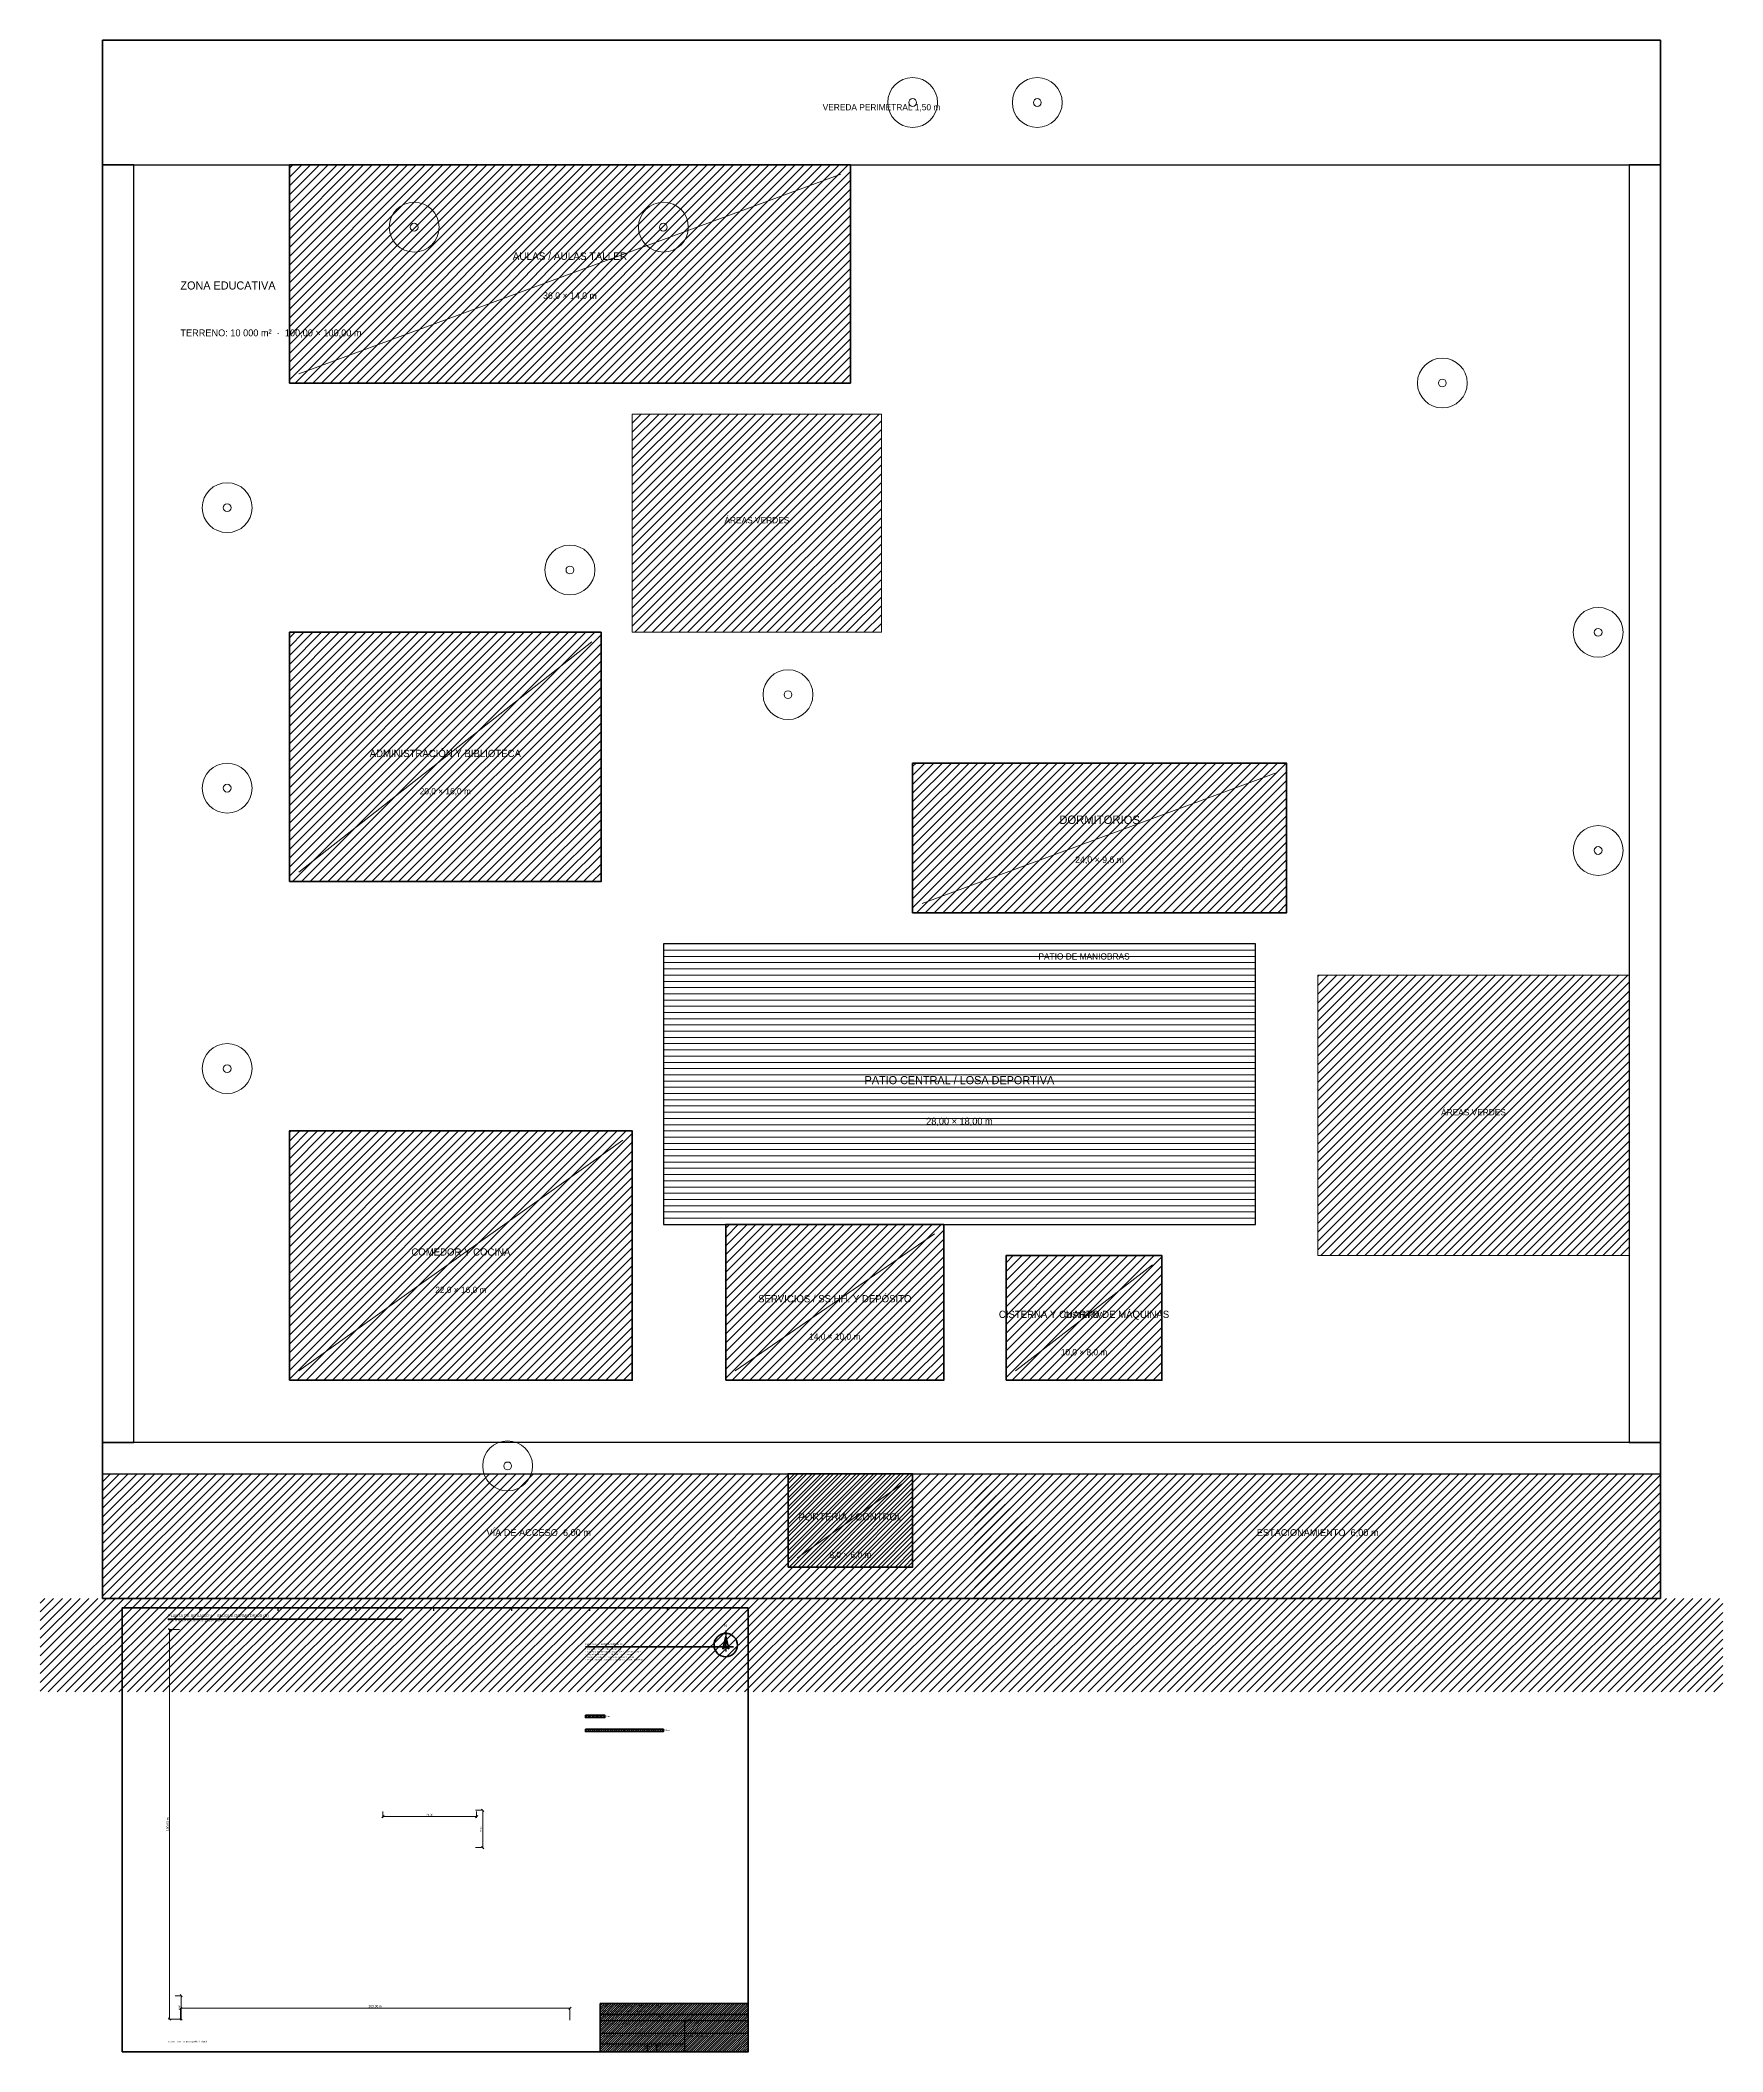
# Model space of a CAD drawing. Header units: metres. Extents: x -4 to 104, y -29 to 100.
import ezdxf
from ezdxf.enums import TextEntityAlignment as Align

# ---------------------------------------------------------------- set-up
doc = ezdxf.new("R2010")
doc.units = ezdxf.units.M
for name, color, linetype, lineweight in [('arbol', 7, 'CONTINUOUS', 18), ('cota', 7, 'CONTINUOUS', 13), ('cota-texto', 7, 'CONTINUOUS', 5), ('destacado', 7, 'CONTINUOUS', 40), ('edificio', 7, 'CONTINUOUS', 25), ('hatch', 7, 'CONTINUOUS', 9), ('hatch-2', 7, 'CONTINUOUS', 9), ('marco', 7, 'CONTINUOUS', 70), ('marco-fino', 7, 'CONTINUOUS', 25), ('marco-medio', 7, 'CONTINUOUS', 40), ('proyeccion', 7, 'CONTINUOUS', 15), ('sombra', 7, 'CONTINUOUS', 5), ('texto', 7, 'CONTINUOUS', 5), ('texto-suave', 7, 'CONTINUOUS', 5), ('vegetal', 7, 'CONTINUOUS', 20), ('via', 7, 'CONTINUOUS', 20)]:
    doc.layers.add(name, color=color, linetype=linetype, lineweight=lineweight)

msp = doc.modelspace()

# ---------------------------------------------------------------- linework, layer by layer
at = {"layer": 'arbol'}
for centre, radius in [((52, 96), 1.6), ((60, 96), 1.6), ((52, 96), 0.25), ((60, 96), 0.25), ((20, 88), 1.6), ((36, 88), 1.6), ((20, 88), 0.25), ((36, 88), 0.25), ((86, 78), 1.6), ((86, 78), 0.25), ((8, 70), 1.6), ((8, 70), 0.25), ((30, 66), 1.6), ((30, 66), 0.25), ((96, 62), 1.6), ((96, 62), 0.25), ((44, 58), 1.6), ((44, 58), 0.25), ((8, 52), 1.6), ((8, 52), 0.25), ((96, 48), 1.6), ((96, 48), 0.25), ((8, 34), 1.6), ((8, 34), 0.25), ((26, 8.5), 1.6), ((26, 8.5), 0.25)]:
    msp.add_circle(centre, radius, dxfattribs=at)
at = {"layer": 'cota'}
for p, q in [((4.23, -1.93), (4.38, -2.08)), ((4.93, -2), (4.23, -2)), ((4.3, -27), (4.3, -2)), ((17.93, -14.08), (18.07, -13.93)), ((18, -13.68), (18, -14.08)), ((18, -14), (24, -14)), ((23.93, -13.6), (24.33, -13.6)), ((23.93, -14.08), (24.08, -13.93)), ((24, -13.68), (24, -14.08)), ((24.33, -13.53), (24.48, -13.68)), ((24.4, -16), (24.4, -13.6)), ((23.93, -16), (24.33, -16)), ((24.33, -15.93), (24.48, -16.07)), ((4.67, -25.5), (4.98, -25.5)), ((4.98, -25.43), (5.12, -25.58)), ((5.05, -27), (5.05, -25.5)), ((4.23, -26.93), (4.38, -27.08)), ((4.93, -27), (4.23, -27)), ((4.67, -27), (4.98, -27)), ((4.93, -26.38), (5.08, -26.23)), ((4.98, -26.93), (5.12, -27.08)), ((5, -26.3), (30, -26.3)), ((5, -27.08), (5, -26.38)), ((29.93, -26.38), (30.08, -26.23)), ((30, -27.08), (30, -26.38))]:
    msp.add_line(p, q, dxfattribs=at)
at = {"layer": 'destacado'}
msp.add_lwpolyline([(52, 44), (76, 44), (76, 53.6), (52, 53.6)], close=True, dxfattribs=at)
at = {"layer": 'edificio'}
for points in [[(12, 78), (48, 78), (48, 92), (12, 92)], [(12, 46), (32, 46), (32, 62), (12, 62)], [(12, 14), (34, 14), (34, 30), (12, 30)], [(40, 14), (54, 14), (54, 24), (40, 24)], [(58, 14), (68, 14), (68, 22), (58, 22)], [(58, 14), (68, 14), (68, 22), (58, 22)], [(44, 2), (52, 2), (52, 8), (44, 8)]]:
    msp.add_lwpolyline(points, close=True, dxfattribs=at)
at = {"layer": 'hatch'}
for p, q in [((12, 78.2), (25.8, 92)), ((12, 78.77), (25.23, 92)), ((12, 79.34), (24.66, 92)), ((12, 79.9), (24.1, 92)), ((12, 80.47), (23.53, 92)), ((12, 81.03), (22.97, 92)), ((12, 81.6), (22.4, 92)), ((12, 82.16), (21.84, 92)), ((12, 82.73), (21.27, 92)), ((12, 83.3), (20.7, 92)), ((12, 83.86), (20.14, 92)), ((12, 84.43), (19.57, 92)), ((12, 84.99), (19.01, 92)), ((12, 85.56), (18.44, 92)), ((12, 86.12), (17.88, 92)), ((12, 86.69), (17.31, 92)), ((12, 87.25), (16.75, 92)), ((12, 87.82), (16.18, 92)), ((12, 88.39), (15.61, 92)), ((12, 88.95), (15.05, 92)), ((12, 89.52), (14.48, 92)), ((12, 90.08), (13.92, 92)), ((12, 90.65), (13.35, 92)), ((12, 91.21), (12.79, 92)), ((12, 91.78), (12.22, 92)), ((12.36, 78), (26.36, 92)), ((12.93, 78), (26.93, 92)), ((13.49, 78), (27.49, 92)), ((14.06, 78), (28.06, 92)), ((14.62, 78), (28.62, 92)), ((15.19, 78), (29.19, 92)), ((15.76, 78), (29.76, 92)), ((16.32, 78), (30.32, 92)), ((16.89, 78), (30.89, 92)), ((17.45, 78), (31.45, 92)), ((18.02, 78), (32.02, 92)), ((18.58, 78), (32.58, 92)), ((19.15, 78), (33.15, 92)), ((19.72, 78), (33.72, 92)), ((20.28, 78), (34.28, 92)), ((20.85, 78), (34.85, 92)), ((21.41, 78), (35.41, 92)), ((21.98, 78), (35.98, 92)), ((22.54, 78), (36.54, 92)), ((23.11, 78), (37.11, 92)), ((23.68, 78), (37.68, 92)), ((24.24, 78), (38.24, 92)), ((24.81, 78), (38.81, 92)), ((25.37, 78), (39.37, 92)), ((25.94, 78), (39.94, 92)), ((26.5, 78), (40.5, 92)), ((27.07, 78), (41.07, 92)), ((27.64, 78), (41.64, 92)), ((28.2, 78), (42.2, 92)), ((28.77, 78), (42.77, 92)), ((29.33, 78), (43.33, 92)), ((29.9, 78), (43.9, 92)), ((30.46, 78), (44.46, 92)), ((31.03, 78), (45.03, 92)), ((31.6, 78), (45.6, 92)), ((32.16, 78), (46.16, 92)), ((32.73, 78), (46.73, 92)), ((33.29, 78), (47.29, 92)), ((33.86, 78), (47.86, 92)), ((34.42, 78), (48, 91.58)), ((34.99, 78), (48, 91.01)), ((35.55, 78), (48, 90.45)), ((36.12, 78), (48, 89.88)), ((36.69, 78), (48, 89.31)), ((37.25, 78), (48, 88.75)), ((37.82, 78), (48, 88.18)), ((38.38, 78), (48, 87.62)), ((38.95, 78), (48, 87.05)), ((39.51, 78), (48, 86.49)), ((40.08, 78), (48, 85.92)), ((40.65, 78), (48, 85.35)), ((41.21, 78), (48, 84.79)), ((41.78, 78), (48, 84.22)), ((42.34, 78), (48, 83.66)), ((42.91, 78), (48, 83.09)), ((43.47, 78), (48, 82.53)), ((44.04, 78), (48, 81.96)), ((44.61, 78), (48, 81.39)), ((45.17, 78), (48, 80.83)), ((45.74, 78), (48, 80.26)), ((46.3, 78), (48, 79.7)), ((46.87, 78), (48, 79.13)), ((47.43, 78), (48, 78.57)), ((34, 62.4), (47.6, 76)), ((34, 62.97), (47.03, 76)), ((34, 63.54), (46.46, 76)), ((34, 64.1), (45.9, 76)), ((34, 64.67), (45.33, 76)), ((34, 65.23), (44.77, 76)), ((34, 65.8), (44.2, 76)), ((34, 66.36), (43.64, 76)), ((34, 66.93), (43.07, 76)), ((34, 67.5), (42.5, 76)), ((34, 68.06), (41.94, 76)), ((34, 68.63), (41.37, 76)), ((34, 69.19), (40.81, 76)), ((34, 69.76), (40.24, 76)), ((34, 70.32), (39.68, 76)), ((34, 70.89), (39.11, 76)), ((34, 71.46), (38.54, 76)), ((34, 72.02), (37.98, 76)), ((34, 72.59), (37.41, 76)), ((34, 73.15), (36.85, 76)), ((34, 73.72), (36.28, 76)), ((34, 74.28), (35.72, 76)), ((34, 74.85), (35.15, 76)), ((34, 75.42), (34.58, 76)), ((34, 75.98), (34.02, 76)), ((34.16, 62), (48.16, 76)), ((34.73, 62), (48.73, 76)), ((35.29, 62), (49.29, 76)), ((35.86, 62), (49.86, 76)), ((36.42, 62), (50, 75.58)), ((36.99, 62), (50, 75.01)), ((37.55, 62), (50, 74.45)), ((38.12, 62), (50, 73.88)), ((38.69, 62), (50, 73.31)), ((39.25, 62), (50, 72.75)), ((39.82, 62), (50, 72.18)), ((40.38, 62), (50, 71.62)), ((40.95, 62), (50, 71.05)), ((41.51, 62), (50, 70.49)), ((42.08, 62), (50, 69.92)), ((42.65, 62), (50, 69.35)), ((43.21, 62), (50, 68.79)), ((43.78, 62), (50, 68.22)), ((44.34, 62), (50, 67.66)), ((44.91, 62), (50, 67.09)), ((45.47, 62), (50, 66.53)), ((46.04, 62), (50, 65.96)), ((46.61, 62), (50, 65.39)), ((47.17, 62), (50, 64.83)), ((47.74, 62), (50, 64.26)), ((48.3, 62), (50, 63.7)), ((12, 46.36), (27.64, 62)), ((12, 46.93), (27.07, 62)), ((12, 47.5), (26.5, 62)), ((12, 48.06), (25.94, 62)), ((12, 48.63), (25.37, 62)), ((12, 49.19), (24.81, 62)), ((12, 49.76), (24.24, 62)), ((12, 50.32), (23.68, 62)), ((12, 50.89), (23.11, 62)), ((12, 51.46), (22.54, 62)), ((12, 52.02), (21.98, 62)), ((12, 52.59), (21.41, 62)), ((12, 53.15), (20.85, 62)), ((12, 53.72), (20.28, 62)), ((12, 54.28), (19.72, 62)), ((12, 54.85), (19.15, 62)), ((12, 55.42), (18.58, 62)), ((12, 55.98), (18.02, 62)), ((12, 56.55), (17.45, 62)), ((12, 57.11), (16.89, 62)), ((12, 57.68), (16.32, 62)), ((12, 58.24), (15.76, 62)), ((12, 58.81), (15.19, 62)), ((12, 59.38), (14.62, 62)), ((12, 59.94), (14.06, 62)), ((12, 60.51), (13.49, 62)), ((12, 61.07), (12.93, 62)), ((12, 61.64), (12.36, 62)), ((12.2, 46), (28.2, 62)), ((12.77, 46), (28.77, 62)), ((13.33, 46), (29.33, 62)), ((13.9, 46), (29.9, 62)), ((14.46, 46), (30.46, 62)), ((15.03, 46), (31.03, 62)), ((15.6, 46), (31.6, 62)), ((48.87, 62), (50, 63.13)), ((49.43, 62), (50, 62.57)), ((16.16, 46), (32, 61.84)), ((16.73, 46), (32, 61.27)), ((17.29, 46), (32, 60.71)), ((17.86, 46), (32, 60.14)), ((18.42, 46), (32, 59.58)), ((18.99, 46), (32, 59.01)), ((19.55, 46), (32, 58.45)), ((20.12, 46), (32, 57.88)), ((20.69, 46), (32, 57.31)), ((21.25, 46), (32, 56.75)), ((21.82, 46), (32, 56.18)), ((22.38, 46), (32, 55.62)), ((22.95, 46), (32, 55.05)), ((23.51, 46), (32, 54.49)), ((24.08, 46), (32, 53.92)), ((24.65, 46), (32, 53.35)), ((52, 44.32), (61.28, 53.6)), ((52, 44.89), (60.71, 53.6)), ((52, 45.46), (60.14, 53.6)), ((52, 46.02), (59.58, 53.6)), ((52, 46.59), (59.01, 53.6)), ((52, 47.15), (58.45, 53.6)), ((52, 47.72), (57.88, 53.6)), ((52, 48.28), (57.32, 53.6)), ((52, 48.85), (56.75, 53.6)), ((52, 49.42), (56.18, 53.6)), ((52, 49.98), (55.62, 53.6)), ((52, 50.55), (55.05, 53.6)), ((52, 51.11), (54.49, 53.6)), ((52, 51.68), (53.92, 53.6)), ((52, 52.24), (53.36, 53.6)), ((52, 52.81), (52.79, 53.6)), ((52, 53.38), (52.22, 53.6)), ((52.24, 44), (61.84, 53.6)), ((52.81, 44), (62.41, 53.6)), ((53.37, 44), (62.97, 53.6)), ((53.94, 44), (63.54, 53.6)), ((54.5, 44), (64.1, 53.6)), ((55.07, 44), (64.67, 53.6)), ((55.64, 44), (65.24, 53.6)), ((56.2, 44), (65.8, 53.6)), ((56.77, 44), (66.37, 53.6)), ((57.33, 44), (66.93, 53.6)), ((57.9, 44), (67.5, 53.6)), ((58.46, 44), (68.06, 53.6)), ((59.03, 44), (68.63, 53.6)), ((59.6, 44), (69.2, 53.6)), ((60.16, 44), (69.76, 53.6)), ((60.73, 44), (70.33, 53.6)), ((61.29, 44), (70.89, 53.6)), ((61.86, 44), (71.46, 53.6)), ((62.42, 44), (72.02, 53.6)), ((62.99, 44), (72.59, 53.6)), ((63.55, 44), (73.15, 53.6)), ((64.12, 44), (73.72, 53.6)), ((64.69, 44), (74.29, 53.6)), ((65.25, 44), (74.85, 53.6)), ((65.82, 44), (75.42, 53.6)), ((66.38, 44), (75.98, 53.6)), ((66.95, 44), (76, 53.05)), ((25.21, 46), (32, 52.79)), ((25.78, 46), (32, 52.22)), ((26.34, 46), (32, 51.66)), ((67.51, 44), (76, 52.49)), ((68.08, 44), (76, 51.92)), ((26.91, 46), (32, 51.09)), ((27.47, 46), (32, 50.53)), ((68.65, 44), (76, 51.35)), ((69.21, 44), (76, 50.79)), ((28.04, 46), (32, 49.96)), ((28.61, 46), (32, 49.39)), ((69.78, 44), (76, 50.22)), ((70.34, 44), (76, 49.66)), ((70.91, 44), (76, 49.09)), ((29.17, 46), (32, 48.83)), ((29.74, 46), (32, 48.26)), ((71.47, 44), (76, 48.53)), ((72.04, 44), (76, 47.96)), ((30.3, 46), (32, 47.7)), ((30.87, 46), (32, 47.13)), ((31.43, 46), (32, 46.57)), ((72.61, 44), (76, 47.39)), ((73.17, 44), (76, 46.83)), ((73.74, 44), (76, 46.26)), ((74.3, 44), (76, 45.7)), ((74.87, 44), (76, 45.13)), ((75.43, 44), (76, 44.57)), ((78, 22.36), (95.64, 40)), ((78, 22.93), (95.07, 40)), ((78, 23.5), (94.5, 40)), ((78, 24.06), (93.94, 40)), ((78, 24.63), (93.37, 40)), ((78, 25.19), (92.81, 40)), ((78, 25.76), (92.24, 40)), ((78, 26.32), (91.68, 40)), ((78, 26.89), (91.11, 40)), ((78, 27.46), (90.54, 40)), ((78, 28.02), (89.98, 40)), ((78, 28.59), (89.41, 40)), ((78, 29.15), (88.85, 40)), ((78, 29.72), (88.28, 40)), ((78, 30.28), (87.72, 40)), ((78, 30.85), (87.15, 40)), ((78, 31.42), (86.58, 40)), ((78, 31.98), (86.02, 40)), ((78, 32.55), (85.45, 40)), ((78, 33.11), (84.89, 40)), ((78, 33.68), (84.32, 40)), ((78, 34.24), (83.76, 40)), ((78, 34.81), (83.19, 40)), ((78, 35.38), (82.62, 40)), ((78, 35.94), (82.06, 40)), ((78, 36.51), (81.49, 40)), ((78, 37.07), (80.93, 40)), ((78, 37.64), (80.36, 40)), ((78, 38.2), (79.8, 40)), ((78, 38.77), (79.23, 40)), ((78, 39.34), (78.66, 40)), ((78, 39.9), (78.1, 40)), ((78.2, 22), (96.2, 40)), ((78.77, 22), (96.77, 40)), ((79.33, 22), (97.33, 40)), ((79.9, 22), (97.9, 40)), ((80.46, 22), (98, 39.54)), ((81.03, 22), (98, 38.97)), ((81.6, 22), (98, 38.4)), ((82.16, 22), (98, 37.84)), ((82.73, 22), (98, 37.27)), ((83.29, 22), (98, 36.71)), ((83.86, 22), (98, 36.14)), ((84.42, 22), (98, 35.58)), ((84.99, 22), (98, 35.01)), ((85.55, 22), (98, 34.45)), ((86.12, 22), (98, 33.88)), ((86.69, 22), (98, 33.31)), ((87.25, 22), (98, 32.75)), ((87.82, 22), (98, 32.18)), ((88.38, 22), (98, 31.62)), ((88.95, 22), (98, 31.05)), ((12, 14.06), (27.94, 30)), ((12, 14.63), (27.37, 30)), ((12, 15.19), (26.81, 30)), ((12, 15.76), (26.24, 30)), ((12, 16.32), (25.68, 30)), ((12, 16.89), (25.11, 30)), ((12, 17.46), (24.54, 30)), ((12, 18.02), (23.98, 30)), ((12, 18.59), (23.41, 30)), ((12, 19.15), (22.85, 30)), ((12, 19.72), (22.28, 30)), ((12, 20.28), (21.72, 30)), ((12, 20.85), (21.15, 30)), ((12, 21.42), (20.58, 30)), ((12, 21.98), (20.02, 30)), ((12, 22.55), (19.45, 30)), ((12, 23.11), (18.89, 30)), ((12, 23.68), (18.32, 30)), ((12, 24.24), (17.76, 30)), ((12, 24.81), (17.19, 30)), ((12, 25.38), (16.62, 30)), ((12, 25.94), (16.06, 30)), ((12, 26.51), (15.49, 30)), ((12, 27.07), (14.93, 30)), ((12, 27.64), (14.36, 30)), ((12, 28.2), (13.8, 30)), ((12, 28.77), (13.23, 30)), ((12, 29.34), (12.66, 30)), ((12, 29.9), (12.1, 30)), ((12.5, 14), (28.5, 30)), ((13.07, 14), (29.07, 30)), ((13.64, 14), (29.64, 30)), ((14.2, 14), (30.2, 30)), ((14.77, 14), (30.77, 30)), ((15.33, 14), (31.33, 30)), ((15.9, 14), (31.9, 30)), ((16.46, 14), (32.46, 30)), ((17.03, 14), (33.03, 30)), ((17.6, 14), (33.6, 30)), ((18.16, 14), (34, 29.84)), ((89.51, 22), (98, 30.49)), ((90.08, 22), (98, 29.92)), ((18.73, 14), (34, 29.27)), ((19.29, 14), (34, 28.71)), ((90.65, 22), (98, 29.35)), ((91.21, 22), (98, 28.79)), ((19.86, 14), (34, 28.14)), ((20.42, 14), (34, 27.58)), ((91.78, 22), (98, 28.22)), ((92.34, 22), (98, 27.66)), ((20.99, 14), (34, 27.01)), ((21.55, 14), (34, 26.45)), ((22.12, 14), (34, 25.88)), ((92.91, 22), (98, 27.09)), ((93.47, 22), (98, 26.53)), ((94.04, 22), (98, 25.96)), ((22.69, 14), (34, 25.31)), ((23.25, 14), (34, 24.75)), ((94.61, 22), (98, 25.39)), ((95.17, 22), (98, 24.83)), ((23.82, 14), (34, 24.18)), ((24.38, 14), (34, 23.62)), ((40, 14.14), (49.86, 24)), ((40, 14.71), (49.29, 24)), ((40, 15.27), (48.73, 24)), ((40, 15.84), (48.16, 24)), ((40, 16.4), (47.6, 24)), ((40, 16.97), (47.03, 24)), ((40, 17.54), (46.46, 24)), ((40, 18.1), (45.9, 24)), ((40, 18.67), (45.33, 24)), ((40, 19.23), (44.77, 24)), ((40, 19.8), (44.2, 24)), ((40, 20.36), (43.64, 24)), ((40, 20.93), (43.07, 24)), ((40, 21.5), (42.5, 24)), ((40, 22.06), (41.94, 24)), ((40, 22.63), (41.37, 24)), ((40, 23.19), (40.81, 24)), ((40, 23.76), (40.24, 24)), ((40.42, 14), (50.42, 24)), ((40.99, 14), (50.99, 24)), ((41.55, 14), (51.55, 24)), ((42.12, 14), (52.12, 24)), ((42.69, 14), (52.69, 24)), ((43.25, 14), (53.25, 24)), ((43.82, 14), (53.82, 24)), ((44.38, 14), (54, 23.62)), ((95.74, 22), (98, 24.26)), ((96.3, 22), (98, 23.7)), ((24.95, 14), (34, 23.05)), ((25.51, 14), (34, 22.49)), ((44.95, 14), (54, 23.05)), ((45.51, 14), (54, 22.49)), ((58, 14.18), (65.82, 22)), ((58, 14.75), (65.25, 22)), ((58, 15.31), (64.69, 22)), ((58, 15.88), (64.12, 22)), ((58, 16.45), (63.55, 22)), ((58, 17.01), (62.99, 22)), ((58, 17.58), (62.42, 22)), ((58, 18.14), (61.86, 22)), ((58, 18.71), (61.29, 22)), ((58, 19.27), (60.73, 22)), ((58, 19.84), (60.16, 22)), ((58, 20.4), (59.6, 22)), ((58, 20.97), (59.03, 22)), ((58, 21.54), (58.46, 22)), ((58, 14.18), (65.82, 22)), ((58, 14.75), (65.25, 22)), ((58, 15.31), (64.69, 22)), ((58, 15.88), (64.12, 22)), ((58, 16.45), (63.55, 22)), ((58, 17.01), (62.99, 22)), ((58, 17.58), (62.42, 22)), ((58, 18.14), (61.86, 22)), ((58, 18.71), (61.29, 22)), ((58, 19.27), (60.73, 22)), ((58, 19.84), (60.16, 22)), ((58, 20.4), (59.6, 22)), ((58, 20.97), (59.03, 22)), ((58, 21.54), (58.46, 22)), ((58.38, 14), (66.38, 22)), ((58.38, 14), (66.38, 22)), ((58.95, 14), (66.95, 22)), ((58.95, 14), (66.95, 22)), ((59.51, 14), (67.51, 22)), ((59.51, 14), (67.51, 22)), ((96.87, 22), (98, 23.13)), ((97.43, 22), (98, 22.57)), ((26.08, 14), (34, 21.92)), ((26.65, 14), (34, 21.35)), ((27.21, 14), (34, 20.79)), ((46.08, 14), (54, 21.92)), ((46.65, 14), (54, 21.35)), ((47.21, 14), (54, 20.79)), ((60.08, 14), (68, 21.92)), ((60.08, 14), (68, 21.92)), ((60.65, 14), (68, 21.35)), ((60.65, 14), (68, 21.35)), ((61.21, 14), (68, 20.79)), ((61.21, 14), (68, 20.79)), ((27.78, 14), (34, 20.22)), ((28.34, 14), (34, 19.66)), ((47.78, 14), (54, 20.22)), ((48.34, 14), (54, 19.66)), ((61.78, 14), (68, 20.22)), ((61.78, 14), (68, 20.22)), ((62.34, 14), (68, 19.66)), ((62.34, 14), (68, 19.66)), ((28.91, 14), (34, 19.09)), ((29.47, 14), (34, 18.53)), ((48.91, 14), (54, 19.09)), ((49.47, 14), (54, 18.53)), ((62.91, 14), (68, 19.09)), ((62.91, 14), (68, 19.09)), ((63.47, 14), (68, 18.53)), ((63.47, 14), (68, 18.53)), ((30.04, 14), (34, 17.96)), ((30.61, 14), (34, 17.39)), ((31.17, 14), (34, 16.83)), ((50.04, 14), (54, 17.96)), ((50.61, 14), (54, 17.39)), ((51.17, 14), (54, 16.83)), ((64.04, 14), (68, 17.96)), ((64.04, 14), (68, 17.96)), ((64.61, 14), (68, 17.39)), ((64.61, 14), (68, 17.39)), ((65.17, 14), (68, 16.83)), ((65.17, 14), (68, 16.83)), ((31.74, 14), (34, 16.26)), ((32.3, 14), (34, 15.7)), ((51.74, 14), (54, 16.26)), ((52.3, 14), (54, 15.7)), ((65.74, 14), (68, 16.26)), ((65.74, 14), (68, 16.26)), ((66.3, 14), (68, 15.7)), ((66.3, 14), (68, 15.7)), ((32.87, 14), (34, 15.13)), ((33.43, 14), (34, 14.57)), ((52.87, 14), (54, 15.13)), ((53.43, 14), (54, 14.57)), ((66.87, 14), (68, 15.13)), ((66.87, 14), (68, 15.13)), ((67.43, 14), (68, 14.57)), ((67.43, 14), (68, 14.57)), ((0, 0.13), (7.87, 8)), ((0, 0.69), (7.31, 8)), ((0, 1.26), (6.74, 8)), ((0, 1.82), (6.18, 8)), ((0, 2.39), (5.61, 8)), ((0, 2.95), (5.05, 8)), ((0, 3.52), (4.48, 8)), ((0, 4.09), (3.91, 8)), ((0, 4.65), (3.35, 8)), ((0, 5.22), (2.78, 8)), ((0, 5.78), (2.22, 8)), ((0, 6.35), (1.65, 8)), ((0, 6.91), (1.09, 8)), ((0, 7.48), (0.52, 8)), ((0.44, 0), (8.44, 8)), ((1.01, 0), (9.01, 8)), ((1.57, 0), (9.57, 8)), ((2.14, 0), (10.14, 8)), ((2.7, 0), (10.7, 8)), ((3.27, 0), (11.27, 8)), ((3.83, 0), (11.83, 8)), ((4.4, 0), (12.4, 8)), ((4.96, 0), (12.96, 8)), ((5.53, 0), (13.53, 8)), ((6.1, 0), (14.1, 8)), ((6.66, 0), (14.66, 8)), ((7.23, 0), (15.23, 8)), ((7.79, 0), (15.79, 8)), ((8.36, 0), (16.36, 8)), ((8.92, 0), (16.92, 8)), ((9.49, 0), (17.49, 8)), ((10.06, 0), (18.06, 8)), ((10.62, 0), (18.62, 8)), ((11.19, 0), (19.19, 8)), ((11.75, 0), (19.75, 8)), ((12.32, 0), (20.32, 8)), ((12.88, 0), (20.88, 8)), ((13.45, 0), (21.45, 8)), ((14.02, 0), (22.02, 8)), ((14.58, 0), (22.58, 8)), ((15.15, 0), (23.15, 8)), ((15.71, 0), (23.71, 8)), ((16.28, 0), (24.28, 8)), ((16.84, 0), (24.84, 8)), ((17.41, 0), (25.41, 8)), ((17.98, 0), (25.98, 8)), ((18.54, 0), (26.54, 8)), ((19.11, 0), (27.11, 8)), ((19.67, 0), (27.67, 8)), ((20.24, 0), (28.24, 8)), ((20.8, 0), (28.8, 8)), ((21.37, 0), (29.37, 8)), ((21.94, 0), (29.94, 8)), ((22.5, 0), (30.5, 8)), ((23.07, 0), (31.07, 8)), ((23.63, 0), (31.63, 8)), ((24.2, 0), (32.2, 8)), ((24.76, 0), (32.76, 8)), ((25.33, 0), (33.33, 8)), ((25.9, 0), (33.9, 8)), ((26.46, 0), (34.46, 8)), ((27.03, 0), (35.03, 8)), ((27.59, 0), (35.59, 8)), ((28.16, 0), (36.16, 8)), ((28.72, 0), (36.72, 8)), ((29.29, 0), (37.29, 8)), ((29.86, 0), (37.86, 8)), ((30.42, 0), (38.42, 8)), ((30.99, 0), (38.99, 8)), ((31.55, 0), (39.55, 8)), ((32.12, 0), (40.12, 8)), ((32.68, 0), (40.68, 8)), ((33.25, 0), (41.25, 8)), ((33.81, 0), (41.81, 8)), ((34.38, 0), (42.38, 8)), ((34.95, 0), (42.95, 8)), ((35.51, 0), (43.51, 8)), ((36.08, 0), (44.08, 8)), ((36.64, 0), (44.64, 8)), ((37.21, 0), (45.21, 8)), ((37.77, 0), (45.77, 8)), ((38.34, 0), (46.34, 8)), ((38.91, 0), (46.91, 8)), ((39.47, 0), (47.47, 8)), ((40.04, 0), (48.04, 8)), ((40.6, 0), (48.6, 8)), ((41.17, 0), (49.17, 8)), ((41.73, 0), (49.73, 8)), ((42.3, 0), (50.3, 8)), ((42.87, 0), (50.87, 8)), ((43.43, 0), (51.43, 8)), ((44, 0), (52, 8)), ((44, 2.49), (49.51, 8)), ((44, 3.05), (48.95, 8)), ((44, 3.62), (48.38, 8)), ((44, 4.18), (47.82, 8)), ((44, 4.75), (47.25, 8)), ((44, 5.31), (46.69, 8)), ((44, 5.88), (46.12, 8)), ((44, 6.45), (45.55, 8)), ((44, 7.01), (44.99, 8)), ((44, 7.58), (44.42, 8)), ((44.08, 2), (50.08, 8)), ((44.56, 0), (52.56, 8)), ((44.65, 2), (50.65, 8)), ((45.13, 0), (53.13, 8)), ((45.21, 2), (51.21, 8)), ((45.69, 0), (53.69, 8)), ((45.78, 2), (51.78, 8)), ((46.26, 0), (54.26, 8)), ((46.83, 0), (54.83, 8)), ((47.39, 0), (55.39, 8)), ((47.96, 0), (55.96, 8)), ((48.52, 0), (56.52, 8)), ((49.09, 0), (57.09, 8)), ((49.65, 0), (57.65, 8)), ((50.22, 0), (58.22, 8)), ((50.79, 0), (58.79, 8)), ((51.35, 0), (59.35, 8)), ((51.92, 0), (59.92, 8)), ((52.48, 0), (60.48, 8)), ((53.05, 0), (61.05, 8)), ((53.61, 0), (61.61, 8)), ((54.18, 0), (62.18, 8)), ((54.75, 0), (62.75, 8)), ((55.31, 0), (63.31, 8)), ((55.88, 0), (63.88, 8)), ((56, 0.12), (63.88, 8)), ((56, 0.69), (63.31, 8)), ((56, 1.25), (62.75, 8)), ((56, 1.82), (62.18, 8)), ((56, 2.39), (61.61, 8)), ((56, 2.95), (61.05, 8)), ((56, 3.52), (60.48, 8)), ((56, 4.08), (59.92, 8)), ((56, 4.65), (59.35, 8)), ((56, 5.21), (58.79, 8)), ((56, 5.78), (58.22, 8)), ((56, 6.35), (57.65, 8)), ((56, 6.91), (57.09, 8)), ((56, 7.48), (56.52, 8)), ((56.44, 0), (64.44, 8)), ((56.44, 0), (64.44, 8)), ((57.01, 0), (65.01, 8)), ((57.01, 0), (65.01, 8)), ((57.57, 0), (65.57, 8)), ((57.57, 0), (65.57, 8)), ((58.14, 0), (66.14, 8)), ((58.14, 0), (66.14, 8)), ((58.7, 0), (66.7, 8)), ((58.7, 0), (66.7, 8)), ((59.27, 0), (67.27, 8)), ((59.27, 0), (67.27, 8)), ((59.84, 0), (67.84, 8)), ((59.84, 0), (67.84, 8)), ((60.4, 0), (68.4, 8)), ((60.4, 0), (68.4, 8)), ((60.97, 0), (68.97, 8)), ((60.97, 0), (68.97, 8)), ((61.53, 0), (69.53, 8)), ((61.53, 0), (69.53, 8)), ((62.1, 0), (70.1, 8)), ((62.1, 0), (70.1, 8)), ((62.66, 0), (70.66, 8)), ((62.66, 0), (70.66, 8)), ((63.23, 0), (71.23, 8)), ((63.23, 0), (71.23, 8)), ((63.8, 0), (71.8, 8)), ((63.8, 0), (71.8, 8)), ((64.36, 0), (72.36, 8)), ((64.36, 0), (72.36, 8)), ((64.93, 0), (72.93, 8)), ((64.93, 0), (72.93, 8)), ((65.49, 0), (73.49, 8)), ((65.49, 0), (73.49, 8)), ((66.06, 0), (74.06, 8)), ((66.06, 0), (74.06, 8)), ((66.62, 0), (74.62, 8)), ((66.62, 0), (74.62, 8)), ((67.19, 0), (75.19, 8)), ((67.19, 0), (75.19, 8)), ((67.76, 0), (75.76, 8)), ((67.76, 0), (75.76, 8)), ((68.32, 0), (76.32, 8)), ((68.32, 0), (76.32, 8)), ((68.89, 0), (76.89, 8)), ((68.89, 0), (76.89, 8)), ((69.45, 0), (77.45, 8)), ((69.45, 0), (77.45, 8)), ((70.02, 0), (78.02, 8)), ((70.02, 0), (78.02, 8)), ((70.58, 0), (78.58, 8)), ((70.58, 0), (78.58, 8)), ((71.15, 0), (79.15, 8)), ((71.15, 0), (79.15, 8)), ((71.72, 0), (79.72, 8)), ((71.72, 0), (79.72, 8)), ((72.28, 0), (80.28, 8)), ((72.28, 0), (80.28, 8)), ((72.85, 0), (80.85, 8)), ((72.85, 0), (80.85, 8)), ((73.41, 0), (81.41, 8)), ((73.41, 0), (81.41, 8)), ((73.98, 0), (81.98, 8)), ((73.98, 0), (81.98, 8)), ((74.54, 0), (82.54, 8)), ((74.54, 0), (82.54, 8)), ((75.11, 0), (83.11, 8)), ((75.11, 0), (83.11, 8)), ((75.68, 0), (83.68, 8)), ((75.68, 0), (83.68, 8)), ((76.24, 0), (84.24, 8)), ((76.24, 0), (84.24, 8)), ((76.81, 0), (84.81, 8)), ((76.81, 0), (84.81, 8)), ((77.37, 0), (85.37, 8)), ((77.37, 0), (85.37, 8)), ((77.94, 0), (85.94, 8)), ((77.94, 0), (85.94, 8)), ((78.5, 0), (86.5, 8)), ((78.5, 0), (86.5, 8)), ((79.07, 0), (87.07, 8)), ((79.07, 0), (87.07, 8)), ((79.64, 0), (87.64, 8)), ((79.64, 0), (87.64, 8)), ((80.2, 0), (88.2, 8)), ((80.2, 0), (88.2, 8)), ((80.77, 0), (88.77, 8)), ((80.77, 0), (88.77, 8)), ((81.33, 0), (89.33, 8)), ((81.33, 0), (89.33, 8)), ((81.9, 0), (89.9, 8)), ((81.9, 0), (89.9, 8)), ((82.46, 0), (90.46, 8)), ((82.46, 0), (90.46, 8)), ((83.03, 0), (91.03, 8)), ((83.03, 0), (91.03, 8)), ((83.6, 0), (91.6, 8)), ((83.6, 0), (91.6, 8)), ((84.16, 0), (92.16, 8)), ((84.16, 0), (92.16, 8)), ((84.73, 0), (92.73, 8)), ((84.73, 0), (92.73, 8)), ((85.29, 0), (93.29, 8)), ((85.29, 0), (93.29, 8)), ((85.86, 0), (93.86, 8)), ((85.86, 0), (93.86, 8)), ((86.42, 0), (94.42, 8)), ((86.42, 0), (94.42, 8)), ((86.99, 0), (94.99, 8)), ((86.99, 0), (94.99, 8)), ((87.55, 0), (95.55, 8)), ((87.55, 0), (95.55, 8)), ((88.12, 0), (96.12, 8)), ((88.12, 0), (96.12, 8)), ((88.69, 0), (96.69, 8)), ((88.69, 0), (96.69, 8)), ((89.25, 0), (97.25, 8)), ((89.25, 0), (97.25, 8)), ((89.82, 0), (97.82, 8)), ((89.82, 0), (97.82, 8)), ((90.38, 0), (98.38, 8)), ((90.38, 0), (98.38, 8)), ((90.95, 0), (98.95, 8)), ((90.95, 0), (98.95, 8)), ((91.51, 0), (99.51, 8)), ((91.51, 0), (99.51, 8)), ((92.08, 0), (100, 7.92)), ((92.08, 0), (100, 7.92)), ((46.34, 2), (52, 7.66)), ((46.91, 2), (52, 7.09)), ((47.47, 2), (52, 6.53)), ((92.65, 0), (100, 7.35)), ((92.65, 0), (100, 7.35)), ((93.21, 0), (100, 6.79)), ((93.21, 0), (100, 6.79)), ((48.04, 2), (52, 5.96)), ((48.61, 2), (52, 5.39)), ((93.78, 0), (100, 6.22)), ((93.78, 0), (100, 6.22)), ((94.34, 0), (100, 5.66)), ((94.34, 0), (100, 5.66)), ((49.17, 2), (52, 4.83)), ((49.74, 2), (52, 4.26)), ((94.91, 0), (100, 5.09)), ((94.91, 0), (100, 5.09)), ((95.47, 0), (100, 4.53)), ((95.47, 0), (100, 4.53)), ((96.04, 0), (100, 3.96)), ((96.04, 0), (100, 3.96)), ((50.3, 2), (52, 3.7)), ((50.87, 2), (52, 3.13)), ((96.61, 0), (100, 3.39)), ((96.61, 0), (100, 3.39)), ((97.17, 0), (100, 2.83)), ((97.17, 0), (100, 2.83)), ((51.43, 2), (52, 2.57)), ((97.74, 0), (100, 2.26)), ((97.74, 0), (100, 2.26)), ((98.3, 0), (100, 1.7)), ((98.3, 0), (100, 1.7)), ((98.87, 0), (100, 1.13)), ((98.87, 0), (100, 1.13)), ((99.43, 0), (100, 0.57)), ((99.43, 0), (100, 0.57)), ((39.97, -2.54), (40, -2.51)), ((39.84, -3.1), (40, -2.93)), ((39.88, -2.91), (40, -2.79)), ((39.93, -2.73), (40, -2.65)), ((31, -7.62), (31.12, -7.5)), ((31.11, -7.65), (31.25, -7.51)), ((31.25, -7.62), (31.37, -7.5)), ((31.36, -7.65), (31.5, -7.51)), ((31.5, -7.62), (31.62, -7.5)), ((31.61, -7.65), (31.75, -7.51)), ((31.75, -7.62), (31.87, -7.5)), ((31.86, -7.65), (32, -7.51)), ((32, -7.62), (32.12, -7.5)), ((32.11, -7.65), (32.25, -7.51)), ((31, -8.5), (31.1, -8.4)), ((31.1, -8.55), (31.25, -8.4)), ((31.24, -8.55), (31.39, -8.4)), ((31.38, -8.55), (31.53, -8.4)), ((31.52, -8.55), (31.67, -8.4)), ((31.66, -8.55), (31.81, -8.4)), ((31.8, -8.55), (31.95, -8.4)), ((31.94, -8.55), (32.09, -8.4)), ((32.09, -8.55), (32.24, -8.4)), ((32.23, -8.55), (32.38, -8.4)), ((32.37, -8.55), (32.52, -8.4)), ((32.51, -8.55), (32.66, -8.4)), ((32.65, -8.55), (32.8, -8.4)), ((32.79, -8.55), (32.94, -8.4)), ((32.93, -8.55), (33.08, -8.4)), ((33.08, -8.55), (33.23, -8.4)), ((33.22, -8.55), (33.37, -8.4)), ((33.36, -8.55), (33.5, -8.41)), ((33.5, -8.5), (33.6, -8.4)), ((33.6, -8.55), (33.75, -8.4)), ((33.74, -8.55), (33.89, -8.4)), ((33.88, -8.55), (34.03, -8.4)), ((34.02, -8.55), (34.17, -8.4)), ((34.16, -8.55), (34.31, -8.4)), ((34.3, -8.55), (34.45, -8.4)), ((34.44, -8.55), (34.59, -8.4)), ((34.59, -8.55), (34.74, -8.4)), ((34.73, -8.55), (34.88, -8.4)), ((34.87, -8.55), (35.02, -8.4)), ((35.01, -8.55), (35.16, -8.4)), ((35.15, -8.55), (35.3, -8.4)), ((35.29, -8.55), (35.44, -8.4)), ((35.43, -8.55), (35.58, -8.4)), ((35.58, -8.55), (35.73, -8.4)), ((35.72, -8.55), (35.87, -8.4)), ((35.86, -8.55), (36, -8.41)), ((31.95, -28.98), (34.93, -26)), ((31.95, -28.84), (34.79, -26)), ((31.95, -28.7), (34.65, -26)), ((31.95, -28.56), (34.51, -26)), ((31.95, -28.42), (34.37, -26)), ((31.95, -28.28), (34.23, -26)), ((31.95, -28.13), (34.08, -26)), ((31.95, -27.99), (33.94, -26)), ((31.95, -27.85), (33.8, -26)), ((31.95, -27.71), (33.66, -26)), ((31.95, -27.57), (33.52, -26)), ((31.95, -27.43), (33.38, -26)), ((31.95, -27.29), (33.24, -26)), ((31.95, -27.14), (33.09, -26)), ((31.95, -27), (32.95, -26)), ((31.95, -26.86), (32.81, -26)), ((31.95, -26.72), (32.67, -26)), ((31.95, -26.58), (32.53, -26)), ((31.95, -26.44), (32.39, -26)), ((31.95, -26.3), (32.25, -26)), ((31.95, -26.15), (32.1, -26)), ((31.95, -26.01), (31.96, -26)), ((31.97, -29.1), (35.07, -26)), ((32.12, -29.1), (35.22, -26)), ((32.26, -29.1), (35.36, -26)), ((32.4, -29.1), (35.5, -26)), ((32.54, -29.1), (35.64, -26)), ((32.68, -29.1), (35.78, -26)), ((32.82, -29.1), (35.92, -26)), ((32.96, -29.1), (36.06, -26)), ((33.11, -29.1), (36.21, -26)), ((33.25, -29.1), (36.35, -26)), ((33.39, -29.1), (36.49, -26)), ((33.53, -29.1), (36.63, -26)), ((33.67, -29.1), (36.77, -26)), ((33.81, -29.1), (36.91, -26)), ((33.95, -29.1), (37.05, -26)), ((34.1, -29.1), (37.2, -26)), ((34.24, -29.1), (37.34, -26)), ((34.38, -29.1), (37.48, -26)), ((34.52, -29.1), (37.62, -26)), ((34.66, -29.1), (37.76, -26)), ((34.8, -29.1), (37.9, -26)), ((34.94, -29.1), (38.04, -26)), ((35.09, -29.1), (38.19, -26)), ((35.23, -29.1), (38.33, -26)), ((35.37, -29.1), (38.47, -26)), ((35.51, -29.1), (38.61, -26)), ((35.65, -29.1), (38.75, -26)), ((35.79, -29.1), (38.89, -26)), ((35.93, -29.1), (39.03, -26)), ((36.08, -29.1), (39.18, -26)), ((36.22, -29.1), (39.32, -26)), ((36.36, -29.1), (39.46, -26)), ((36.5, -29.1), (39.6, -26)), ((36.64, -29.1), (39.74, -26)), ((36.78, -29.1), (39.88, -26)), ((36.92, -29.1), (40.02, -26)), ((37.07, -29.1), (40.17, -26)), ((37.21, -29.1), (40.31, -26)), ((37.35, -29.1), (40.45, -26)), ((37.49, -29.1), (40.59, -26)), ((37.63, -29.1), (40.73, -26)), ((37.77, -29.1), (40.87, -26)), ((37.91, -29.1), (41.01, -26)), ((38.06, -29.1), (41.16, -26)), ((38.2, -29.1), (41.3, -26)), ((38.34, -29.1), (41.44, -26)), ((38.48, -29.1), (41.45, -26.13)), ((38.62, -29.1), (41.45, -26.27)), ((38.76, -29.1), (41.45, -26.41)), ((38.9, -29.1), (41.45, -26.55)), ((39.05, -29.1), (41.45, -26.7)), ((39.19, -29.1), (41.45, -26.84)), ((39.33, -29.1), (41.45, -26.98)), ((39.47, -29.1), (41.45, -27.12)), ((39.61, -29.1), (41.45, -27.26)), ((39.75, -29.1), (41.45, -27.4)), ((39.89, -29.1), (41.45, -27.54)), ((40.04, -29.1), (41.45, -27.69)), ((40.18, -29.1), (41.45, -27.83)), ((40.32, -29.1), (41.45, -27.97)), ((40.46, -29.1), (41.45, -28.11)), ((40.6, -29.1), (41.45, -28.25)), ((40.74, -29.1), (41.45, -28.39)), ((40.88, -29.1), (41.45, -28.53)), ((41.03, -29.1), (41.45, -28.68)), ((41.17, -29.1), (41.45, -28.82)), ((41.31, -29.1), (41.45, -28.96))]:
    msp.add_line(p, q, dxfattribs=at)
at = {"layer": 'hatch-2'}
for p, q in [((36, 41.6), (74, 41.6)), ((36, 41.2), (74, 41.2)), ((36, 40.8), (74, 40.8)), ((36, 40.4), (74, 40.4)), ((36, 40), (74, 40)), ((36, 39.6), (74, 39.6)), ((36, 39.2), (74, 39.2)), ((36, 38.8), (74, 38.8)), ((36, 38.4), (74, 38.4)), ((36, 38), (74, 38)), ((36, 37.6), (74, 37.6)), ((36, 37.2), (74, 37.2)), ((36, 36.8), (74, 36.8)), ((36, 36.4), (74, 36.4)), ((36, 36), (74, 36)), ((36, 35.6), (74, 35.6)), ((36, 35.2), (74, 35.2)), ((36, 34.8), (74, 34.8)), ((36, 34.4), (74, 34.4)), ((36, 34), (74, 34)), ((36, 33.6), (74, 33.6)), ((36, 33.2), (74, 33.2)), ((36, 32.8), (74, 32.8)), ((36, 32.4), (74, 32.4)), ((36, 32), (74, 32)), ((36, 31.6), (74, 31.6)), ((36, 31.2), (74, 31.2)), ((36, 30.8), (74, 30.8)), ((36, 30.4), (74, 30.4)), ((36, 30), (74, 30)), ((36, 29.6), (74, 29.6)), ((36, 29.2), (74, 29.2)), ((36, 28.8), (74, 28.8)), ((36, 28.4), (74, 28.4)), ((36, 28), (74, 28)), ((36, 27.6), (74, 27.6)), ((36, 27.2), (74, 27.2)), ((36, 26.8), (74, 26.8)), ((36, 26.4), (74, 26.4)), ((36, 26), (74, 26)), ((36, 25.6), (74, 25.6)), ((36, 25.2), (74, 25.2)), ((36, 24.8), (74, 24.8)), ((36, 24.4), (74, 24.4)), ((-4, -5.95), (1.95, 0)), ((-4, -5.39), (1.39, 0)), ((-4, -4.82), (0.82, 0)), ((-4, -4.26), (0.26, 0)), ((-4, -3.69), (-0.31, 0)), ((-4, -3.13), (-0.87, 0)), ((-4, -2.56), (-1.44, 0)), ((-4, -1.99), (-2.01, 0)), ((-4, -1.43), (-2.57, 0)), ((-4, -0.86), (-3.14, 0)), ((-4, -0.3), (-3.7, 0)), ((-3.48, -6), (2.52, 0)), ((-2.91, -6), (3.09, 0)), ((-2.35, -6), (3.65, 0)), ((-1.78, -6), (4.22, 0)), ((-1.22, -6), (4.78, 0)), ((-0.65, -6), (5.35, 0)), ((-0.09, -6), (5.91, 0)), ((0.48, -6), (6.48, 0)), ((1.05, -6), (7.05, 0)), ((1.61, -6), (7.61, 0)), ((2.18, -6), (8.18, 0)), ((2.74, -6), (8.74, 0)), ((3.31, -6), (9.31, 0)), ((3.87, -6), (9.87, 0)), ((4.44, -6), (10.44, 0)), ((5.01, -6), (11.01, 0)), ((5.57, -6), (11.57, 0)), ((6.14, -6), (12.14, 0)), ((6.7, -6), (12.7, 0)), ((7.27, -6), (13.27, 0)), ((7.83, -6), (13.83, 0)), ((8.4, -6), (14.4, 0)), ((8.96, -6), (14.96, 0)), ((9.53, -6), (15.53, 0)), ((10.1, -6), (16.1, 0)), ((10.66, -6), (16.66, 0)), ((11.23, -6), (17.23, 0)), ((11.79, -6), (17.79, 0)), ((12.36, -6), (18.36, 0)), ((12.92, -6), (18.92, 0)), ((13.49, -6), (19.49, 0)), ((14.06, -6), (20.06, 0)), ((14.62, -6), (20.62, 0)), ((15.19, -6), (21.19, 0)), ((15.75, -6), (21.75, 0)), ((16.32, -6), (22.32, 0)), ((16.88, -6), (22.88, 0)), ((17.45, -6), (23.45, 0)), ((18.02, -6), (24.02, 0)), ((18.58, -6), (24.58, 0)), ((19.15, -6), (25.15, 0)), ((19.71, -6), (25.71, 0)), ((20.28, -6), (26.28, 0)), ((20.84, -6), (26.84, 0)), ((21.41, -6), (27.41, 0)), ((21.98, -6), (27.98, 0)), ((22.54, -6), (28.54, 0)), ((23.11, -6), (29.11, 0)), ((23.67, -6), (29.67, 0)), ((24.24, -6), (30.24, 0)), ((24.8, -6), (30.8, 0)), ((25.37, -6), (31.37, 0)), ((25.94, -6), (31.94, 0)), ((26.5, -6), (32.5, 0)), ((27.07, -6), (33.07, 0)), ((27.63, -6), (33.63, 0)), ((28.2, -6), (34.2, 0)), ((28.76, -6), (34.76, 0)), ((29.33, -6), (35.33, 0)), ((29.9, -6), (35.9, 0)), ((30.46, -6), (36.46, 0)), ((31.03, -6), (37.03, 0)), ((31.59, -6), (37.59, 0)), ((32.16, -6), (38.16, 0)), ((32.72, -6), (38.72, 0)), ((33.29, -6), (39.29, 0)), ((33.86, -6), (39.86, 0)), ((34.42, -6), (40.42, 0)), ((34.99, -6), (40.99, 0)), ((35.55, -6), (41.55, 0)), ((36.12, -6), (42.12, 0)), ((36.68, -6), (42.68, 0)), ((37.25, -6), (43.25, 0)), ((37.81, -6), (43.81, 0)), ((38.38, -6), (44.38, 0)), ((38.95, -6), (44.95, 0)), ((39.51, -6), (45.51, 0)), ((40.08, -6), (46.08, 0)), ((40.64, -6), (46.64, 0)), ((41.21, -6), (47.21, 0)), ((41.77, -6), (47.77, 0)), ((42.34, -6), (48.34, 0)), ((42.91, -6), (48.91, 0)), ((43.47, -6), (49.47, 0)), ((44.04, -6), (50.04, 0)), ((44.6, -6), (50.6, 0)), ((45.17, -6), (51.17, 0)), ((45.73, -6), (51.73, 0)), ((46.3, -6), (52.3, 0)), ((46.87, -6), (52.87, 0)), ((47.43, -6), (53.43, 0)), ((48, -6), (54, 0)), ((48.56, -6), (54.56, 0)), ((49.13, -6), (55.13, 0)), ((49.69, -6), (55.69, 0)), ((50.26, -6), (56.26, 0)), ((50.83, -6), (56.83, 0)), ((51.39, -6), (57.39, 0)), ((51.96, -6), (57.96, 0)), ((52.52, -6), (58.52, 0)), ((53.09, -6), (59.09, 0)), ((53.65, -6), (59.65, 0)), ((54.22, -6), (60.22, 0)), ((54.79, -6), (60.79, 0)), ((55.35, -6), (61.35, 0)), ((55.92, -6), (61.92, 0)), ((56.48, -6), (62.48, 0)), ((57.05, -6), (63.05, 0)), ((57.61, -6), (63.61, 0)), ((58.18, -6), (64.18, 0)), ((58.75, -6), (64.75, 0)), ((59.31, -6), (65.31, 0)), ((59.88, -6), (65.88, 0)), ((60.44, -6), (66.44, 0)), ((61.01, -6), (67.01, 0)), ((61.57, -6), (67.57, 0)), ((62.14, -6), (68.14, 0)), ((62.7, -6), (68.7, 0)), ((63.27, -6), (69.27, 0)), ((63.84, -6), (69.84, 0)), ((64.4, -6), (70.4, 0)), ((64.97, -6), (70.97, 0)), ((65.53, -6), (71.53, 0)), ((66.1, -6), (72.1, 0)), ((66.66, -6), (72.66, 0)), ((67.23, -6), (73.23, 0)), ((67.8, -6), (73.8, 0)), ((68.36, -6), (74.36, 0)), ((68.93, -6), (74.93, 0)), ((69.49, -6), (75.49, 0)), ((70.06, -6), (76.06, 0)), ((70.62, -6), (76.62, 0)), ((71.19, -6), (77.19, 0)), ((71.76, -6), (77.76, 0)), ((72.32, -6), (78.32, 0)), ((72.89, -6), (78.89, 0)), ((73.45, -6), (79.45, 0)), ((74.02, -6), (80.02, 0)), ((74.58, -6), (80.58, 0)), ((75.15, -6), (81.15, 0)), ((75.72, -6), (81.72, 0)), ((76.28, -6), (82.28, 0)), ((76.85, -6), (82.85, 0)), ((77.41, -6), (83.41, 0)), ((77.98, -6), (83.98, 0)), ((78.54, -6), (84.54, 0)), ((79.11, -6), (85.11, 0)), ((79.68, -6), (85.68, 0)), ((80.24, -6), (86.24, 0)), ((80.81, -6), (86.81, 0)), ((81.37, -6), (87.37, 0)), ((81.94, -6), (87.94, 0)), ((82.5, -6), (88.5, 0)), ((83.07, -6), (89.07, 0)), ((83.64, -6), (89.64, 0)), ((84.2, -6), (90.2, 0)), ((84.77, -6), (90.77, 0)), ((85.33, -6), (91.33, 0)), ((85.9, -6), (91.9, 0)), ((86.46, -6), (92.46, 0)), ((87.03, -6), (93.03, 0)), ((87.6, -6), (93.6, 0)), ((88.16, -6), (94.16, 0)), ((88.73, -6), (94.73, 0)), ((89.29, -6), (95.29, 0)), ((89.86, -6), (95.86, 0)), ((90.42, -6), (96.42, 0)), ((90.99, -6), (96.99, 0)), ((91.55, -6), (97.55, 0)), ((92.12, -6), (98.12, 0)), ((92.69, -6), (98.69, 0)), ((93.25, -6), (99.25, 0)), ((93.82, -6), (99.82, 0)), ((94.38, -6), (100.38, 0)), ((94.95, -6), (100.95, 0)), ((95.51, -6), (101.51, 0)), ((96.08, -6), (102.08, 0)), ((96.65, -6), (102.65, 0)), ((97.21, -6), (103.21, 0)), ((97.78, -6), (103.78, 0)), ((98.34, -6), (104, -0.34)), ((98.91, -6), (104, -0.91)), ((99.47, -6), (104, -1.47)), ((100.04, -6), (104, -2.04)), ((100.61, -6), (104, -2.61)), ((101.17, -6), (104, -3.17)), ((101.74, -6), (104, -3.74)), ((102.3, -6), (104, -4.3)), ((102.87, -6), (104, -4.87)), ((103.43, -6), (104, -5.43))]:
    msp.add_line(p, q, dxfattribs=at)
at = {"layer": 'marco'}
for p, q in [((1.25, -0.6), (41.45, -0.6)), ((1.25, -29.1), (1.25, -0.6)), ((41.45, -0.6), (41.45, -29.1)), ((41.45, -29.1), (1.25, -29.1))]:
    msp.add_line(p, q, dxfattribs=at)
msp.add_lwpolyline([(31.95, -26), (41.45, -26), (41.45, -29.1), (31.95, -29.1)], close=True, dxfattribs=at)
at = {"layer": 'marco-fino'}
for p, q in [((6.25, -0.6), (6.25, -0.8)), ((11.25, -0.6), (11.25, -0.8)), ((16.25, -0.6), (16.25, -0.8)), ((21.25, -0.6), (21.25, -0.8)), ((26.25, -0.6), (26.25, -0.8)), ((31.25, -0.6), (31.25, -0.8)), ((36.25, -0.6), (36.25, -0.8)), ((40, -2.06), (40, -3.41)), ((31.95, -27.1), (41.45, -27.1)), ((37.35, -27.1), (37.35, -29.1)), ((31.95, -27.9), (41.45, -27.9)), ((31.95, -28.6), (37.35, -28.6)), ((34.95, -28.6), (34.95, -29.1)), ((35.55, -28.6), (35.55, -29.1))]:
    msp.add_line(p, q, dxfattribs=at)
for points in [[(0, 92), (100, 92), (100, 100), (0, 100)], [(0, 10), (2, 10), (2, 92), (0, 92)], [(98, 10), (100, 10), (100, 92), (98, 92)], [(36, 24), (74, 24), (74, 42), (36, 42)], [(0, 8), (100, 8), (100, 10), (0, 10)]]:
    msp.add_lwpolyline(points, close=True, dxfattribs=at)
at = {"layer": 'marco-medio'}
for p, q in [((4.2, -1.33), (19.2, -1.33)), ((31, -3.11), (40.5, -3.11)), ((31.95, -26.7), (41.45, -26.7))]:
    msp.add_line(p, q, dxfattribs=at)
for points in [[(0, 0), (100, 0), (100, 100), (0, 100)], [(12, 78), (48, 78), (48, 92), (12, 92)], [(12, 46), (32, 46), (32, 62), (12, 62)], [(52, 44), (76, 44), (76, 53.6), (52, 53.6)], [(12, 14), (34, 14), (34, 30), (12, 30)], [(40, 14), (54, 14), (54, 24), (40, 24)], [(58, 14), (68, 14), (68, 22), (58, 22)], [(44, 2), (52, 2), (52, 8), (44, 8)], [(40, -2.42), (39.81, -3.23), (40, -3.08)], [(40, -2.42), (40.2, -3.23), (40, -3.08)], [(31, -7.5), (31.25, -7.5), (31.25, -7.65), (31, -7.65)], [(31, -7.5), (31.25, -7.5), (31.25, -7.65), (31, -7.65)], [(31.25, -7.5), (31.5, -7.5), (31.5, -7.65), (31.25, -7.65)], [(31.5, -7.5), (31.75, -7.5), (31.75, -7.65), (31.5, -7.65)], [(31.5, -7.5), (31.75, -7.5), (31.75, -7.65), (31.5, -7.65)], [(31.75, -7.5), (32, -7.5), (32, -7.65), (31.75, -7.65)], [(32, -7.5), (32.25, -7.5), (32.25, -7.65), (32, -7.65)], [(32, -7.5), (32.25, -7.5), (32.25, -7.65), (32, -7.65)], [(31, -8.4), (33.5, -8.4), (33.5, -8.55), (31, -8.55)], [(31, -8.4), (33.5, -8.4), (33.5, -8.55), (31, -8.55)], [(33.5, -8.4), (36, -8.4), (36, -8.55), (33.5, -8.55)]]:
    msp.add_lwpolyline(points, close=True, dxfattribs=at)
msp.add_circle((40, -3), 0.75, dxfattribs=at)
at = {"layer": 'proyeccion'}
for p, q in [((12.6, 78.6), (47.4, 91.4)), ((12.6, 46.6), (31.4, 61.4)), ((52.6, 44.6), (75.4, 53)), ((12.6, 14.6), (33.4, 29.4)), ((40.6, 14.6), (53.4, 23.4)), ((58.6, 14.6), (67.4, 21.4)), ((44.6, 2.6), (51.4, 7.4))]:
    msp.add_line(p, q, dxfattribs=at)
at = {"layer": 'sombra'}
for points in [[(31.25, -7.5), (31.5, -7.5), (31.5, -7.65), (31.25, -7.65)], [(31.75, -7.5), (32, -7.5), (32, -7.65), (31.75, -7.65)], [(33.5, -8.4), (36, -8.4), (36, -8.55), (33.5, -8.55)], [(31.95, -26), (41.45, -26), (41.45, -29.1), (31.95, -29.1)]]:
    msp.add_lwpolyline(points, close=True, dxfattribs=at)
at = {"layer": 'vegetal'}
for points in [[(34, 62), (50, 62), (50, 76), (34, 76)], [(78, 22), (98, 22), (98, 40), (78, 40)]]:
    msp.add_lwpolyline(points, close=True, dxfattribs=at)
at = {"layer": 'via'}
msp.add_lwpolyline([(0, 0), (100, 0), (100, 8), (0, 8)], close=True, dxfattribs=at)

# ---------------------------------------------------------------- texts
at = {"layer": 'cota-texto'}
for s, height, p in [('100,00 m', 0.15, (4.25, -14.5)), ('9,60', 0.12, (24.34, -14.8)), ('6,00', 0.11, (5, -26.25))]:
    msp.add_text(s, height=height, rotation=90, dxfattribs=at).set_placement(p, align=Align.CENTER)
for s, height, p in [('24,00', 0.12, (21, -13.95)), ('100,00 m', 0.15, (17.5, -26.25))]:
    msp.add_text(s, height=height, dxfattribs=at).set_placement(p, align=Align.CENTER)
at = {"layer": 'texto'}
for s, height, p in [('AULAS / AULAS TALLER', 0.48, (30, 85.9)), ('ÁREAS VERDES', 0.4, (42, 69)), ('ADMINISTRACIÓN Y BIBLIOTECA', 0.46, (22, 54)), ('DORMITORIOS', 0.54, (64, 49.7)), ('PATIO CENTRAL / LOSA DEPORTIVA', 0.52, (55, 33)), ('ÁREAS VERDES', 0.4, (88, 31)), ('COMEDOR Y COCINA', 0.46, (23, 22)), ('SERVICIOS / SS.HH. Y DEPÓSITO', 0.46, (47, 19)), ('CISTERNA Y CUARTO DE MÁQUINAS', 0.46, (63, 18)), ('CISTERNA', 0.38, (63, 18)), ('PORTERÍA / CONTROL', 0.46, (48, 5)), ('N', 0.17, (40, -1.84))]:
    msp.add_text(s, height=height, dxfattribs=at).set_placement(p, align=Align.CENTER)
for s, height, p in [('ZONA EDUCATIVA', 0.52, (5, 84)), ('PLANTA DE SITUACIÓN  ·  BLOQUE DORMITORIOS (D)', 0.18, (4.2, -1.2)), ('• Predio: 100,00 × 100,00 m (10 000 m²).', 0.0925, (31, -3.3)), ('• Bloques: aulas, administración y biblioteca, comedor y cocina.', 0.0925, (31, -3.47)), ('• Bloque Dormitorios (D): 24,00 × 9,60 m — 2 niveles.', 0.0925, (31, -3.64)), ('• Vía de acceso de 6,00 m con estacionamiento exterior.', 0.0925, (31, -3.81)), ('DATOS DEL EMPLAZAMIENTO', 0.12, (31, -3)), ('• Vereda perimetral de 1,50 m y patio central de 28,00 × 18,00 m.', 0.0925, (31, -3.98)), ('5 m', 0.1, (32.33, -7.62)), ('20 m', 0.1, (36.08, -8.52)), ('JMDSI · INGENIERÍA Y ARQUITECTURA', 0.145, (32.1, -26.25)), ('1 de 1', 0.12, (32.1, -26.9)), ('Emisión inicial', 0.105, (35.05, -26.9)), ('Campus JMDSI — predio 100,00 × 100,00 m', 0.105, (32.1, -27.35)), ('BLOQUE DORMITORIOS — 2 NIVELES (PLANTA BAJA Y ALTA)', 0.125, (32.1, -28.15)), ('JMDSI · Área de Proyectos', 0.11, (37.45, -28.15)), ('2026-10-04', 0.12, (37.45, -27.3)), ('Planta de situación — ubicación del Bloque Dormitorios (D) en el conjunto', 0.12, (32.1, -28.8)), ('E 1:200', 0.12, (35.05, -28.8)), ('S-01', 0.12, (35.65, -28.8))]:
    msp.add_text(s, height=height, dxfattribs=at).set_placement(p)
at = {"layer": 'texto-suave'}
for s, height, p in [('VEREDA PERIMETRAL 1,50 m', 0.4, (50, 95.5)), ('36,0 × 14,0 m', 0.42, (30, 83.4)), ('20,0 × 16,0 m', 0.4, (22, 51.6)), ('24,0 × 9,6 m', 0.42, (64, 47.2)), ('PATIO DE MANIOBRAS', 0.4, (63, 41)), ('28,00 × 18,00 m', 0.44, (55, 30.4)), ('22,0 × 16,0 m', 0.4, (23, 19.6)), ('14,0 × 10,0 m', 0.4, (47, 16.6)), ('10,0 × 8,0 m', 0.4, (63, 15.6)), ('VÍA DE ACCESO  6,00 m', 0.44, (28, 4)), ('ESTACIONAMIENTO  6,00 m', 0.44, (78, 4)), ('8,0 × 6,0 m', 0.4, (48, 2.6))]:
    msp.add_text(s, height=height, dxfattribs=at).set_placement(p, align=Align.CENTER)
for s, height, p in [('TERRENO: 10 000 m²  ·  100,00 × 100,00 m', 0.44, (5, 81)), ('Predio de 100,00 × 100,00 m — cotas generales en metros', 0.1, (4.2, -1.48)), ('Planos de proyecto — Bloque Dormitorios', 0.11, (32.1, -26.55)), ('Nº DE HOJA', 0.095, (32.1, -26.7)), ('EMPLAZAMIENTO / PROMOTOR', 0.095, (32.1, -27.15)), ('MODIFICACIÓN', 0.095, (35.05, -26.7)), ('FECHA', 0.095, (37.45, -27.1)), ('Escala 1:200  ·  norte magnético indicado', 0.1, (4.2, -28.5)), ('PROYECTO', 0.095, (32.1, -27.95)), ('DIBUJÓ / REVISÓ', 0.095, (37.45, -27.95)), ('CONTENIDO', 0.095, (32.1, -28.6)), ('ESCALA', 0.095, (35.05, -28.6)), ('Nº', 0.095, (35.65, -28.6))]:
    msp.add_text(s, height=height, dxfattribs=at).set_placement(p)

doc.saveas('drawing.dxf')
